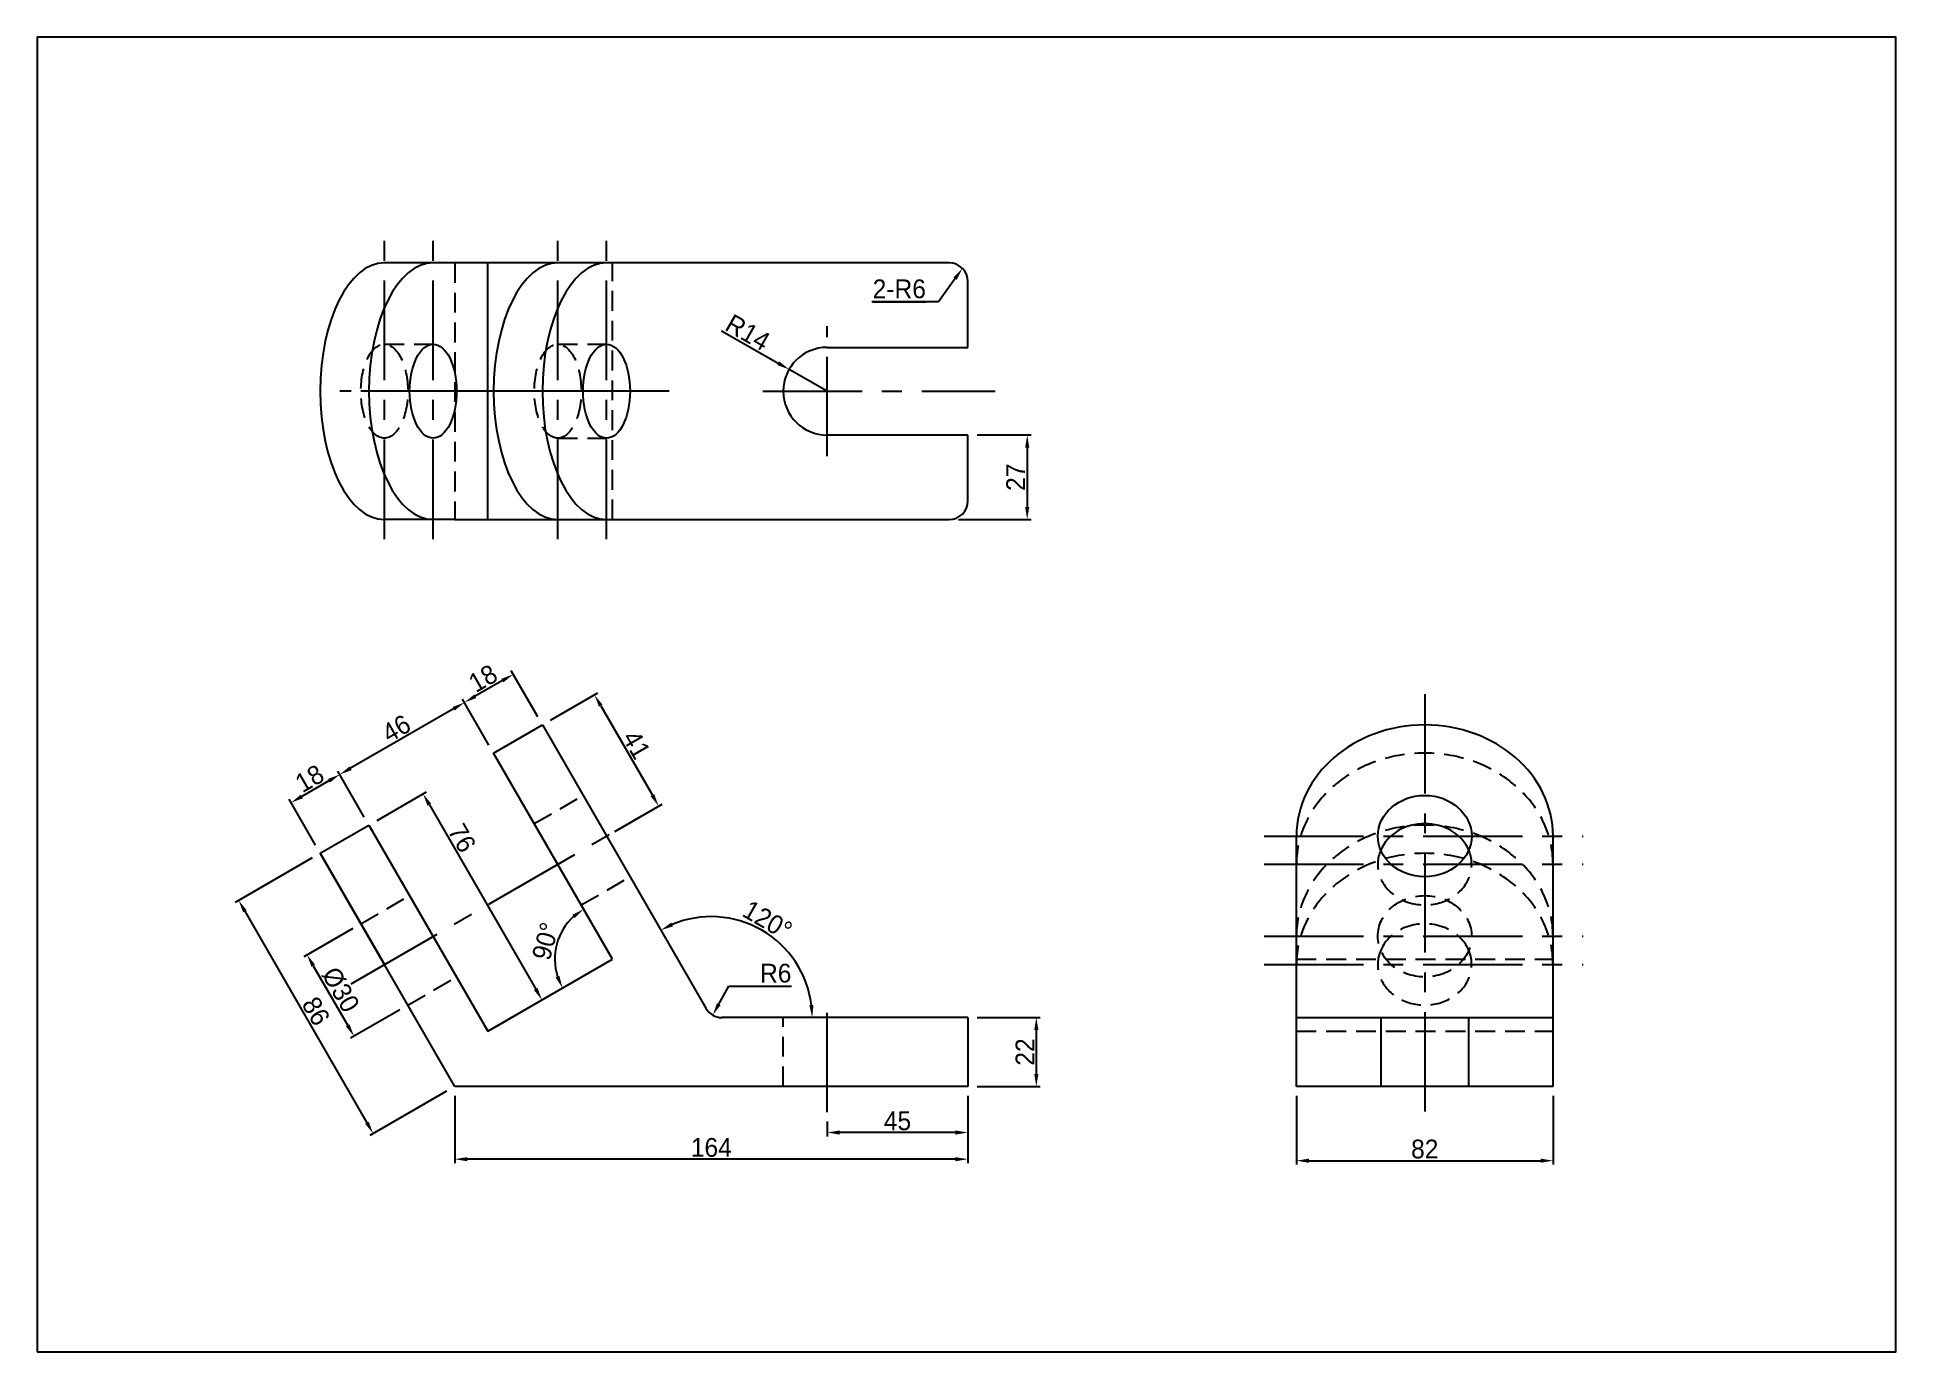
# Model space of a CAD drawing. Header units: millimetres. Extents: x 0 to 3581, y 939 to 3462.
# Drawn here: x 740 to 1334, y 1474 to 1894 of the extents above; entities that cross this region are included whole.
import ezdxf
from ezdxf import colors
from ezdxf.entities.mleader import LeaderData, LeaderLine
from ezdxf.math import Vec2, Vec3

# ---------------------------------------------------------------- set-up
doc = ezdxf.new("R2010")
doc.units = ezdxf.units.MM
doc.linetypes.add('CENTER', pattern=[50.8, 31.75, -6.35, 6.35, -6.35])
doc.linetypes.add('HIDDEN', pattern=[9.525, 6.35, -3.175])
for name, color, linetype in [('center', 3, 'CENTER'), ('hidden', 2, 'HIDDEN'), ('model', 7, 'Continuous')]:
    doc.layers.add(name, color=color, linetype=linetype)
doc.styles.get("Standard").update_dxf_attribs({"font": ''})
doc.styles.get('Standard').set_extended_font_data('Gulim')
doc.dimstyles.new('ISO-25', dxfattribs={"dimtxt": 6, "dimasz": 4, "dimexe": 1.25, "dimexo": 3, "dimtad": 1, "dimtxsty": 'Standard', "dimcen": 2.5, "dimadec": 0, "dimazin": 0, "dimtfac": 1, "dimtmove": 0, "dimatfit": 3, "dimfxl": 1, "dimarcsym": 0})

msp = doc.modelspace()

# ---------------------------------------------------------------- blocks, each defined once
blk = doc.blocks.new('*D54')
at = {"layer": 'Defpoints', "color": 0, "transparency": 16777216}
for p in [(1037.63, 1766.9), (1031.63, 1739.9), (1056.58, 1739.9)]:
    blk.add_point(p, dxfattribs=at)
at = {"layer": 'model', "color": 0, "lineweight": -2, "transparency": 16777216}
for p, q in [((1040.63, 1766.9), (1057.83, 1766.9)), ((1056.58, 1762.9), (1056.58, 1743.9)), ((1034.63, 1739.9), (1057.83, 1739.9))]:
    blk.add_line(p, q, dxfattribs=at)
at = {"layer": 'model', "color": 0, "transparency": 16777216}
for points in [[(1055.92, 1762.9), (1057.25, 1762.9), (1056.58, 1766.9)], [(1055.92, 1743.9), (1057.25, 1743.9), (1056.58, 1739.9)]]:
    blk.add_solid(points, dxfattribs=at)
at = {"layer": 'model', "color": 0, "transparency": 16777216, "insert": (1052.88, 1753.4), "char_height": 6, "attachment_point": 5, "rotation": 90}
blk.add_mtext('27', dxfattribs=at)
blk = doc.blocks.new('*D55')
at = {"layer": 'Defpoints', "color": 0, "transparency": 16777216}
for p in [(1037.63, 1580.78), (1037.63, 1558.78), (1059.49, 1558.78)]:
    blk.add_point(p, dxfattribs=at)
at = {"layer": 'model', "color": 0, "lineweight": -2, "transparency": 16777216}
for p, q in [((1040.63, 1580.78), (1060.74, 1580.78)), ((1059.49, 1576.78), (1059.49, 1562.78)), ((1040.63, 1558.78), (1060.74, 1558.78))]:
    blk.add_line(p, q, dxfattribs=at)
at = {"layer": 'model', "color": 0, "transparency": 16777216}
for points in [[(1058.82, 1576.78), (1060.16, 1576.78), (1059.49, 1580.78)], [(1058.82, 1562.78), (1060.16, 1562.78), (1059.49, 1558.78)]]:
    blk.add_solid(points, dxfattribs=at)
at = {"layer": 'model', "color": 0, "transparency": 16777216, "insert": (1055.86, 1569.78), "char_height": 6, "attachment_point": 5, "rotation": 90}
blk.add_mtext('22', dxfattribs=at)
blk = doc.blocks.new('*D56')
at = {"layer": 'Defpoints', "color": 0, "transparency": 16777216}
for p in [(1037.63, 1558.78), (992.63, 1550.58), (992.63, 1544.05)]:
    blk.add_point(p, dxfattribs=at)
at = {"layer": 'model', "color": 0, "lineweight": -2, "transparency": 16777216}
for p, q in [((1037.63, 1555.78), (1037.63, 1542.8)), ((992.63, 1547.58), (992.63, 1542.8)), ((1033.63, 1544.05), (996.63, 1544.05))]:
    blk.add_line(p, q, dxfattribs=at)
at = {"layer": 'model', "color": 0, "transparency": 16777216}
for points in [[(996.63, 1544.71), (996.63, 1543.38), (992.63, 1544.05)], [(1033.63, 1544.71), (1033.63, 1543.38), (1037.63, 1544.05)]]:
    blk.add_solid(points, dxfattribs=at)
at = {"layer": 'model', "color": 0, "transparency": 16777216, "insert": (1015.13, 1547.75), "char_height": 6, "attachment_point": 5}
blk.add_mtext('45', dxfattribs=at)
blk = doc.blocks.new('*D57')
at = {"layer": 'Defpoints', "color": 0, "transparency": 16777216}
for p in [(873.63, 1558.78), (1037.63, 1558.78), (873.63, 1535.54)]:
    blk.add_point(p, dxfattribs=at)
at = {"layer": 'model', "color": 0, "lineweight": -2, "transparency": 16777216}
for p, q in [((873.63, 1555.78), (873.63, 1534.29)), ((1037.63, 1555.78), (1037.63, 1534.29)), ((1033.63, 1535.54), (877.63, 1535.54))]:
    blk.add_line(p, q, dxfattribs=at)
at = {"layer": 'model', "color": 0, "transparency": 16777216}
for points in [[(877.63, 1536.2), (877.63, 1534.87), (873.63, 1535.54)], [(1033.63, 1536.2), (1033.63, 1534.87), (1037.63, 1535.54)]]:
    blk.add_solid(points, dxfattribs=at)
at = {"layer": 'model', "color": 0, "transparency": 16777216, "insert": (955.63, 1539.25), "char_height": 6, "attachment_point": 5}
blk.add_mtext('164', dxfattribs=at)
blk = doc.blocks.new('*D58')
at = {"layer": 'Defpoints', "color": 0, "transparency": 16777216}
for p in [(830.63, 1633.26), (873.63, 1558.78), (847.56, 1543.73)]:
    blk.add_point(p, dxfattribs=at)
at = {"layer": 'model', "color": 0, "lineweight": -2, "transparency": 16777216}
for p, q in [((828.04, 1631.76), (803.48, 1617.58)), ((806.56, 1614.74), (845.56, 1547.19)), ((871.04, 1557.28), (846.48, 1543.1))]:
    blk.add_line(p, q, dxfattribs=at)
at = {"layer": 'model', "color": 0, "transparency": 16777216}
for points in [[(807.14, 1615.07), (805.99, 1614.41), (804.56, 1618.2)], [(846.14, 1547.52), (844.99, 1546.86), (847.56, 1543.73)]]:
    blk.add_solid(points, dxfattribs=at)
at = {"layer": 'model', "color": 0, "transparency": 16777216, "insert": (829.27, 1582.82), "char_height": 6, "attachment_point": 5, "rotation": 300}
blk.add_mtext('86', dxfattribs=at)
blk = doc.blocks.new('*D59')
at = {"layer": 'Defpoints', "color": 0, "transparency": 16777216}
for p in [(843.63, 1610.74), (858.63, 1584.76), (841.43, 1574.83)]:
    blk.add_point(p, dxfattribs=at)
at = {"layer": 'model', "color": 0, "lineweight": -2, "transparency": 16777216}
for p, q in [((841.04, 1609.24), (825.35, 1600.18)), ((828.43, 1597.34), (839.43, 1578.29)), ((856.04, 1583.26), (840.35, 1574.2))]:
    blk.add_line(p, q, dxfattribs=at)
at = {"layer": 'model', "color": 0, "transparency": 16777216}
for points in [[(829.01, 1597.68), (827.85, 1597.01), (826.43, 1600.81)], [(840.01, 1578.62), (838.85, 1577.96), (841.43, 1574.83)]]:
    blk.add_solid(points, dxfattribs=at)
at = {"layer": 'model', "color": 0, "transparency": 16777216, "insert": (837.14, 1589.67), "char_height": 6, "attachment_point": 5, "rotation": 300}
blk.add_mtext('%%c30', dxfattribs=at)
blk = doc.blocks.new('*D60')
at = {"layer": 'Defpoints', "color": 0, "transparency": 16777216}
for p in [(846.22, 1642.26), (901.52, 1586.42), (884.22, 1576.44)]:
    blk.add_point(p, dxfattribs=at)
at = {"layer": 'model', "color": 0, "lineweight": -2, "transparency": 16777216}
for p, q in [((848.82, 1643.76), (864.6, 1652.87)), ((865.52, 1648.78), (899.52, 1589.89)), ((886.82, 1577.94), (902.6, 1587.05))]:
    blk.add_line(p, q, dxfattribs=at)
at = {"layer": 'model', "color": 0, "transparency": 16777216}
for points in [[(866.09, 1649.11), (864.94, 1648.44), (863.52, 1652.24)], [(900.09, 1590.22), (898.94, 1589.55), (901.52, 1586.42)]]:
    blk.add_solid(points, dxfattribs=at)
at = {"layer": 'model', "color": 0, "transparency": 16777216, "insert": (875.94, 1638.14), "char_height": 6, "attachment_point": 5, "rotation": 300}
blk.add_mtext('76', dxfattribs=at)
blk = doc.blocks.new('*D61')
at = {"layer": 'Defpoints', "color": 0, "transparency": 16777216}
for p in [(876.72, 1681.43), (901.65, 1674.26), (886.06, 1665.26)]:
    blk.add_point(p, dxfattribs=at)
at = {"layer": 'model', "color": 0, "lineweight": -2, "transparency": 16777216}
for p, q in [((888.85, 1688.43), (880.19, 1683.43)), ((900.15, 1676.85), (891.69, 1691.51)), ((884.56, 1667.85), (876.1, 1682.51))]:
    blk.add_line(p, q, dxfattribs=at)
at = {"layer": 'model', "color": 0, "transparency": 16777216}
for points in [[(888.52, 1689), (889.18, 1687.85), (892.31, 1690.43)], [(879.86, 1684), (880.52, 1682.85), (876.72, 1681.43)]]:
    blk.add_solid(points, dxfattribs=at)
at = {"layer": 'model', "color": 0, "transparency": 16777216, "insert": (882.66, 1689.14), "char_height": 6, "attachment_point": 5, "rotation": 30}
blk.add_mtext('18', dxfattribs=at)
blk = doc.blocks.new('*D62')
at = {"layer": 'Defpoints', "color": 0, "transparency": 16777216}
for p in [(886.06, 1665.26), (836.89, 1658.43), (846.22, 1642.26)]:
    blk.add_point(p, dxfattribs=at)
at = {"layer": 'model', "color": 0, "lineweight": -2, "transparency": 16777216}
for p, q in [((884.56, 1667.85), (876.1, 1682.51)), ((873.26, 1679.43), (840.35, 1660.43)), ((844.72, 1644.85), (836.26, 1659.51))]:
    blk.add_line(p, q, dxfattribs=at)
at = {"layer": 'model', "color": 0, "transparency": 16777216}
for points in [[(872.93, 1680), (873.59, 1678.85), (876.72, 1681.43)], [(840.02, 1661), (840.69, 1659.85), (836.89, 1658.43)]]:
    blk.add_solid(points, dxfattribs=at)
at = {"layer": 'model', "color": 0, "transparency": 16777216, "insert": (854.95, 1673.13), "char_height": 6, "attachment_point": 5, "rotation": 30}
blk.add_mtext('46', dxfattribs=at)
blk = doc.blocks.new('*D63')
at = {"layer": 'Defpoints', "color": 0, "transparency": 16777216}
for p in [(821.3, 1649.43), (846.22, 1642.26), (830.63, 1633.26)]:
    blk.add_point(p, dxfattribs=at)
at = {"layer": 'model', "color": 0, "lineweight": -2, "transparency": 16777216}
for p, q in [((844.72, 1644.85), (836.26, 1659.51)), ((833.42, 1656.43), (824.76, 1651.43)), ((829.13, 1635.85), (820.67, 1650.51))]:
    blk.add_line(p, q, dxfattribs=at)
at = {"layer": 'model', "color": 0, "transparency": 16777216}
for points in [[(833.09, 1657), (833.76, 1655.85), (836.89, 1658.43)], [(824.43, 1652), (825.1, 1650.85), (821.3, 1649.43)]]:
    blk.add_solid(points, dxfattribs=at)
at = {"layer": 'model', "color": 0, "transparency": 16777216, "insert": (827.24, 1657.14), "char_height": 6, "attachment_point": 5, "rotation": 30}
blk.add_mtext('18', dxfattribs=at)
blk = doc.blocks.new('*D64')
at = {"layer": 'Defpoints', "color": 0, "transparency": 16777216}
for p in [(901.65, 1674.26), (938.79, 1648.36), (922.15, 1638.75)]:
    blk.add_point(p, dxfattribs=at)
at = {"layer": 'model', "color": 0, "lineweight": -2, "transparency": 16777216}
for p, q in [((904.25, 1675.76), (919.38, 1684.49)), ((920.29, 1680.4), (936.79, 1651.82)), ((924.75, 1640.25), (939.88, 1648.98))]:
    blk.add_line(p, q, dxfattribs=at)
at = {"layer": 'model', "color": 0, "transparency": 16777216}
for points in [[(920.87, 1680.74), (919.72, 1680.07), (918.29, 1683.87)], [(937.37, 1652.16), (936.22, 1651.49), (938.79, 1648.36)]]:
    blk.add_solid(points, dxfattribs=at)
at = {"layer": 'model', "color": 0, "transparency": 16777216, "insert": (931.75, 1667.97), "char_height": 6, "attachment_point": 5, "rotation": 300}
blk.add_mtext('41', dxfattribs=at)
blk = doc.blocks.new('*D65')
at = {"layer": 'Defpoints', "color": 0, "transparency": 16777216}
for p in [(886.06, 1665.26), (908.07, 1608.67), (924.06, 1599.44), (924.06, 1599.44), (884.22, 1576.44)]:
    blk.add_point(p, dxfattribs=at)
at = {"layer": 'model', "color": 0, "lineweight": -2, "transparency": 16777216}
blk.add_arc((924.06, 1599.44), 18.46, 132.43883, 197.56117, dxfattribs=at)
at = {"layer": 'model', "color": 0, "transparency": 16777216}
for points in [[(911.21, 1613.6), (912, 1612.53), (914.83, 1615.43)], [(907.07, 1594.14), (905.85, 1593.6), (908.07, 1590.21)]]:
    blk.add_solid(points, dxfattribs=at)
at = {"layer": 'model', "color": 0, "transparency": 16777216, "insert": (902.65, 1605.17), "char_height": 6, "attachment_point": 5, "rotation": 75}
blk.add_mtext('90°', dxfattribs=at)
blk = doc.blocks.new('*D66')
at = {"layer": 'Defpoints', "color": 0, "transparency": 16777216}
for p in [(901.65, 1674.26), (980.33, 1601.51), (953.89, 1583.78), (959.08, 1580.78), (1037.63, 1580.78)]:
    blk.add_point(p, dxfattribs=at)
at = {"layer": 'model', "color": 0, "lineweight": -2, "transparency": 16777216}
blk.add_arc((955.62, 1580.78), 32.25, 7.11017, 112.88983, dxfattribs=at)
at = {"layer": 'model', "color": 0, "transparency": 16777216}
for points in [[(943.37, 1609.9), (942.78, 1611.09), (939.49, 1608.71)], [(988.29, 1584.81), (986.96, 1584.73), (987.87, 1580.78)]]:
    blk.add_solid(points, dxfattribs=at)
at = {"layer": 'model', "color": 0, "transparency": 16777216, "insert": (973.6, 1611.92), "char_height": 6, "attachment_point": 5, "rotation": 330}
blk.add_mtext('120°', dxfattribs=at)
blk = doc.blocks.new('*D68')
at = {"layer": 'Defpoints', "color": 0, "transparency": 16777216}
for p in [(980.49, 1787.85), (992.63, 1780.9)]:
    blk.add_point(p, dxfattribs=at)
at = {"layer": 'model', "color": 0, "lineweight": -2, "transparency": 16777216}
for p, q in [((958.88, 1800.22), (977.01, 1789.84)), ((992.63, 1780.9), (980.49, 1787.85))]:
    blk.add_line(p, q, dxfattribs=at)
at = {"layer": 'model', "color": 0, "transparency": 16777216}
blk.add_solid([(977.35, 1790.42), (976.68, 1789.26), (980.49, 1787.85)], dxfattribs=at)
at = {"layer": 'model', "color": 0, "transparency": 16777216, "insert": (967.3, 1799.68), "char_height": 6, "attachment_point": 5, "rotation": 330.20233}
blk.add_mtext('R14', dxfattribs=at)
blk = doc.blocks.new('*D69')
at = {"layer": 'Defpoints', "color": 0, "transparency": 16777216}
for p in [(1142.63, 1558.78), (1224.63, 1558.78), (1224.63, 1535.05)]:
    blk.add_point(p, dxfattribs=at)
at = {"layer": 'model', "color": 0, "lineweight": -2, "transparency": 16777216}
for p, q in [((1142.63, 1555.78), (1142.63, 1533.8)), ((1224.63, 1555.78), (1224.63, 1533.8)), ((1146.63, 1535.05), (1220.63, 1535.05))]:
    blk.add_line(p, q, dxfattribs=at)
at = {"layer": 'model', "color": 0, "transparency": 16777216}
for points in [[(1146.63, 1535.72), (1146.63, 1534.39), (1142.63, 1535.05)], [(1220.63, 1535.72), (1220.63, 1534.39), (1224.63, 1535.05)]]:
    blk.add_solid(points, dxfattribs=at)
at = {"layer": 'model', "color": 0, "transparency": 16777216, "insert": (1183.63, 1538.75), "char_height": 6, "attachment_point": 5}
blk.add_mtext('82', dxfattribs=at)

# ---------------------------------------------------------------- dimensions: what is measured, and where the dimension line sits
at = {"layer": 'model'}
dim = msp.add_radius_dim(center=(992.634, 1780.896), mpoint=(980.485, 1787.853), dimstyle='ISO-25', dxfattribs=at)
dim.commit()
dim.dimension.update_dxf_attribs({"geometry": '*D68', "text_midpoint": (965.453, 1796.461), "dimtype": 164})
for base, p1, p2, picture, middle in [((1056.584, 1739.896), (1037.634, 1766.896), (1031.634, 1739.896), '*D54', (1052.879, 1753.396)), ((1059.491, 1558.779), (1037.634, 1580.779), (1037.634, 1558.779), '*D55', (1055.858, 1569.779))]:
    dim = msp.add_linear_dim(base=base, p1=p1, p2=p2, angle=90, dimstyle='ISO-25', dxfattribs=at)
    dim.commit()
    dim.dimension.update_dxf_attribs({"geometry": picture, "text_midpoint": middle})
for p1, p2, distance, picture, middle in [((901.649, 1674.257), (886.06, 1665.257), -18.67, '*D61', (882.665, 1689.138)), ((886.06, 1665.257), (846.223, 1642.257), -18.67, '*D62', (854.954, 1673.134)), ((901.649, 1674.257), (922.149, 1638.75), 19.219, '*D64', (931.755, 1667.967)), ((846.223, 1642.257), (830.634, 1633.257), -18.67, '*D63', (827.239, 1657.138)), ((830.634, 1633.257), (873.634, 1558.779), -30.104, '*D58', (829.269, 1582.816))]:
    dim = msp.add_aligned_dim(p1=p1, p2=p2, distance=distance, dimstyle='ISO-25', dxfattribs=at)
    dim.commit()
    dim.dimension.update_dxf_attribs({"geometry": picture, "text_midpoint": middle})
for base, line1, line2, picture, middle in [((980.326, 1601.511), ((901.649, 1674.257), (953.886, 1583.779)), ((1037.634, 1580.779), (959.082, 1580.779)), '*D66', (973.6, 1611.923)), ((908.072, 1608.669), ((924.06, 1599.439), (886.06, 1665.257)), ((884.223, 1576.439), (924.06, 1599.439)), '*D65', (902.653, 1605.175))]:
    dim = msp.add_angular_dim_2l(base=base, line1=line1, line2=line2, dimstyle='ISO-25', dxfattribs=at)
    dim.commit()
    dim.dimension.update_dxf_attribs({"geometry": picture, "text_midpoint": middle})
dim = msp.add_linear_dim(base=(901.516, 1586.423), p1=(846.223, 1642.257), p2=(884.223, 1576.439), angle=300, dimstyle='ISO-25', dxfattribs=at)
dim.commit()
dim.dimension.update_dxf_attribs({"geometry": '*D60', "text_midpoint": (872.729, 1636.284), "dimtype": 161})
dim = msp.add_aligned_dim(p1=(843.634, 1610.74), p2=(858.634, 1584.759), distance=-19.864, dimstyle='ISO-25', override={"dimpost": '%%c<>'}, dxfattribs=at)
dim.commit()
dim.dimension.update_dxf_attribs({"geometry": '*D59', "text_midpoint": (837.137, 1589.668)})
for base, p1, p2, picture, middle in [((873.634, 1535.538), (1037.634, 1558.779), (873.634, 1558.779), '*D57', (955.634, 1539.247)), ((992.634, 1544.046), (1037.634, 1558.779), (992.634, 1550.578), '*D56', (1015.134, 1547.751)), ((1224.628, 1535.052), (1142.628, 1558.779), (1224.628, 1558.779), '*D69', (1183.628, 1538.753))]:
    dim = msp.add_linear_dim(base=base, p1=p1, p2=p2, dimstyle='ISO-25', dxfattribs=at)
    dim.commit()
    dim.dimension.update_dxf_attribs({"geometry": picture, "text_midpoint": middle})

# ---------------------------------------------------------------- linework, layer by layer
at = {"layer": 'center'}
for p, q in [((851.134, 1733.67), (851.134, 1828.981)), ((866.723, 1733.67), (866.723, 1828.981)), ((906.56, 1733.67), (906.56, 1828.981)), ((922.149, 1733.67), (922.149, 1828.981)), ((992.634, 1760.101), (992.634, 1801.691)), ((942.152, 1780.896), (836.937, 1780.896)), ((916.634, 1780.896), (843.634, 1780.896)), ((972.06, 1780.896), (1046.333, 1780.896)), ((1183.628, 1684.094), (1183.628, 1547.836)), ((840.482, 1591.599), (933.198, 1645.129)), ((1132.302, 1638.75), (1234.309, 1638.75)), ((1132.302, 1629.75), (1234.309, 1629.75)), ((1132.302, 1606.75), (1234.309, 1606.75)), ((1132.302, 1597.75), (1234.309, 1597.75)), ((992.634, 1550.578), (992.634, 1587.999))]:
    msp.add_line(p, q, dxfattribs=at)
at = {"layer": 'hidden'}
for p, q in [((873.634, 1821.896), (873.634, 1739.896)), ((924.06, 1739.896), (924.06, 1821.896)), ((851.134, 1795.896), (866.723, 1795.896)), ((906.56, 1795.896), (922.149, 1795.896)), ((906.56, 1765.896), (922.149, 1765.896)), ((899.06, 1642.74), (914.649, 1651.74)), ((914.06, 1616.759), (929.649, 1625.759)), ((843.634, 1610.74), (859.223, 1619.74)), ((1142.628, 1599.439), (1224.628, 1599.439)), ((858.634, 1584.759), (874.223, 1593.759)), ((978.634, 1558.779), (978.634, 1580.779)), ((1142.628, 1576.439), (1224.628, 1576.439))]:
    msp.add_line(p, q, dxfattribs=at)
for centre, major_axis, ratio in [((851.134, 1780.896), (0, -15), 0.5), ((906.56, 1780.896), (0, -15), 0.5), ((1183.628, 1606.75), (-15, 0), 0.8660254)]:
    msp.add_ellipse(centre, major_axis=major_axis, ratio=ratio, dxfattribs=at)
for centre, major_axis, start_param, end_param in [((1183.628, 1629.75), (-41, 0), 3.1415927, 6.2831853), ((1183.628, 1606.75), (-41, 0), 3.1415927, 6.2831853), ((1183.628, 1629.75), (-15, 0), 5.9294437, 9.7785196), ((1183.628, 1597.75), (-41, 0), 3.1415927, 6.2831853), ((1183.628, 1597.75), (-15, 0), 3.4953343, 5.9294437), ((1183.628, 1597.75), (-15, 0), 5.9294437, 9.7785196)]:
    msp.add_ellipse(centre, major_axis=major_axis, ratio=0.8660254, start_param=start_param, end_param=end_param, dxfattribs=at)
at = {"layer": 'model'}
for p, q in [((873.634, 1821.896), (851.134, 1821.896)), ((1031.634, 1821.896), (873.634, 1821.896)), ((884.223, 1739.896), (884.223, 1821.896)), ((1037.634, 1794.896), (1037.634, 1815.896)), ((992.634, 1794.896), (1037.634, 1794.896)), ((1037.634, 1766.896), (992.634, 1766.896)), ((1037.634, 1745.896), (1037.634, 1766.896)), ((873.634, 1739.896), (851.134, 1739.896)), ((873.634, 1739.896), (1031.634, 1739.896)), ((886.06, 1665.257), (901.649, 1674.257)), ((901.649, 1674.257), (953.886, 1583.779)), ((924.06, 1599.439), (886.06, 1665.257)), ((830.634, 1633.257), (846.223, 1642.257)), ((846.223, 1642.257), (884.223, 1576.439)), ((1142.628, 1558.779), (1142.628, 1638.75)), ((1224.628, 1558.779), (1224.628, 1638.75)), ((873.634, 1558.779), (830.634, 1633.257)), ((830.634, 1633.257), (851.134, 1597.75)), ((884.223, 1576.439), (924.06, 1599.439)), ((1037.634, 1580.779), (959.082, 1580.779)), ((1037.634, 1580.779), (1037.634, 1558.779)), ((1142.628, 1580.779), (1224.628, 1580.779)), ((1169.628, 1580.779), (1169.628, 1558.779)), ((1197.628, 1580.779), (1197.628, 1558.779)), ((1037.634, 1558.779), (873.634, 1558.779)), ((1224.628, 1558.779), (1142.628, 1558.779))]:
    msp.add_line(p, q, dxfattribs=at)
msp.add_lwpolyline([(740.182, 1473.993), (1334.182, 1473.993), (1334.182, 1893.993), (740.182, 1893.993)], close=True, dxfattribs=at)
for centre, radius, start, end in [((1031.634, 1815.896), 6, 0, 90), ((992.634, 1780.896), 14, 90, 270), ((1031.634, 1745.896), 6, 270, 0), ((959.082, 1586.779), 6, 210, 270)]:
    msp.add_arc(centre, radius, start, end, dxfattribs=at)
for centre, major_axis, ratio, start_param, end_param in [((851.134, 1780.896), (0, -41), 0.5, 3.1415927, 6.2831853), ((866.723, 1780.896), (0, -41), 0.5, 3.1415927, 6.2831853), ((906.56, 1780.896), (0, -41), 0.5, 3.1415927, 6.2831853), ((922.149, 1780.896), (0, -41), 0.5, 3.1415927, 6.2831853), ((1183.628, 1638.75), (-41, 0), 0.8660254, 3.1415927, 6.2831853), ((1183.628, 1629.75), (-15, 0), 0.8660254, 3.4953343, 5.9294437)]:
    msp.add_ellipse(centre, major_axis=major_axis, ratio=ratio, start_param=start_param, end_param=end_param, dxfattribs=at)
for centre, major_axis, ratio in [((866.723, 1780.896), (0, -15), 0.5), ((922.149, 1780.896), (0, -15), 0.5), ((1183.628, 1638.75), (-15, 0), 0.8660254)]:
    msp.add_ellipse(centre, major_axis=major_axis, ratio=ratio, dxfattribs=at)

msp.set_redraw_order([(e.dxf.handle, doc.entitydb.next_handle()) for e in msp.query("TEXT MTEXT ATTDEF DIMENSION ARC_DIMENSION")])  # texts and dimensions are drawn at this point

# ---------------------------------------------------------------- leaders
ml = msp.add_multileader_mtext('Standard', dxfattribs=at)
ml.set_content('\\L2-R6', color=256)
ml.set_leader_properties()
ml.build(insert=Vec2(0, 0))
ml.multileader.update_dxf_attribs({"text_left_attachment_type": 8, "text_right_attachment_type": 8})
ctx = ml.context
ctx.base_point, ctx.char_height, ctx.plane_origin = Vec3(1003.225, 1809.398), 6, Vec3(1035.877, 1820.138)
ctx.left_attachment, ctx.right_attachment, ctx.text_align_type = 8, 8, 2
notes = []
notes.append((ctx, [(0, (1, 1, 0), (1028.285, 1809.398), (-1, 0), 2.078, [(0, [(1035.877, 1820.138)], 0, [])])]))
ctx.mtext.insert, ctx.mtext.alignment, ctx.mtext.flow_direction = Vec3(1024.207, 1816.598), 3, 5
ml = msp.add_multileader_mtext('Standard', dxfattribs=at)
ml.set_content('\\LR6', color=256)
ml.set_leader_properties()
ml.build(insert=Vec2(0, 0))
ml.multileader.update_dxf_attribs({"text_left_attachment_type": 8, "text_right_attachment_type": 8})
ctx = ml.context
ctx.base_point, ctx.char_height, ctx.plane_origin = Vec3(969.2, 1590.769), 6, Vec3(956.082, 1581.582)
ctx.left_attachment, ctx.right_attachment = 8, 8
notes.append((ctx, [(0, (1, 1, 0), (961.2, 1590.769), (1, 0), 8, [(0, [(956.082, 1581.582)], 0, [])])]))
ctx.mtext.insert, ctx.mtext.flow_direction = Vec3(971.2, 1597.969), 5
for ctx, leaders in notes:
    for number, flags, end, landing, length, lines in leaders:
        leader = LeaderData()
        leader.index, (leader.has_last_leader_line, leader.has_dogleg_vector, leader.attachment_direction) = number, flags
        leader.last_leader_point, leader.dogleg_vector, leader.dogleg_length = Vec3(end), Vec3(landing), length
        for number, points, colour, breaks in lines:
            line = LeaderLine()
            line.index, line.vertices, line.color, line.breaks = number, Vec3.list(points), colors.encode_raw_color(colour), breaks
            leader.lines.append(line)
        ctx.leaders.append(leader)

doc.saveas('drawing.dxf')
